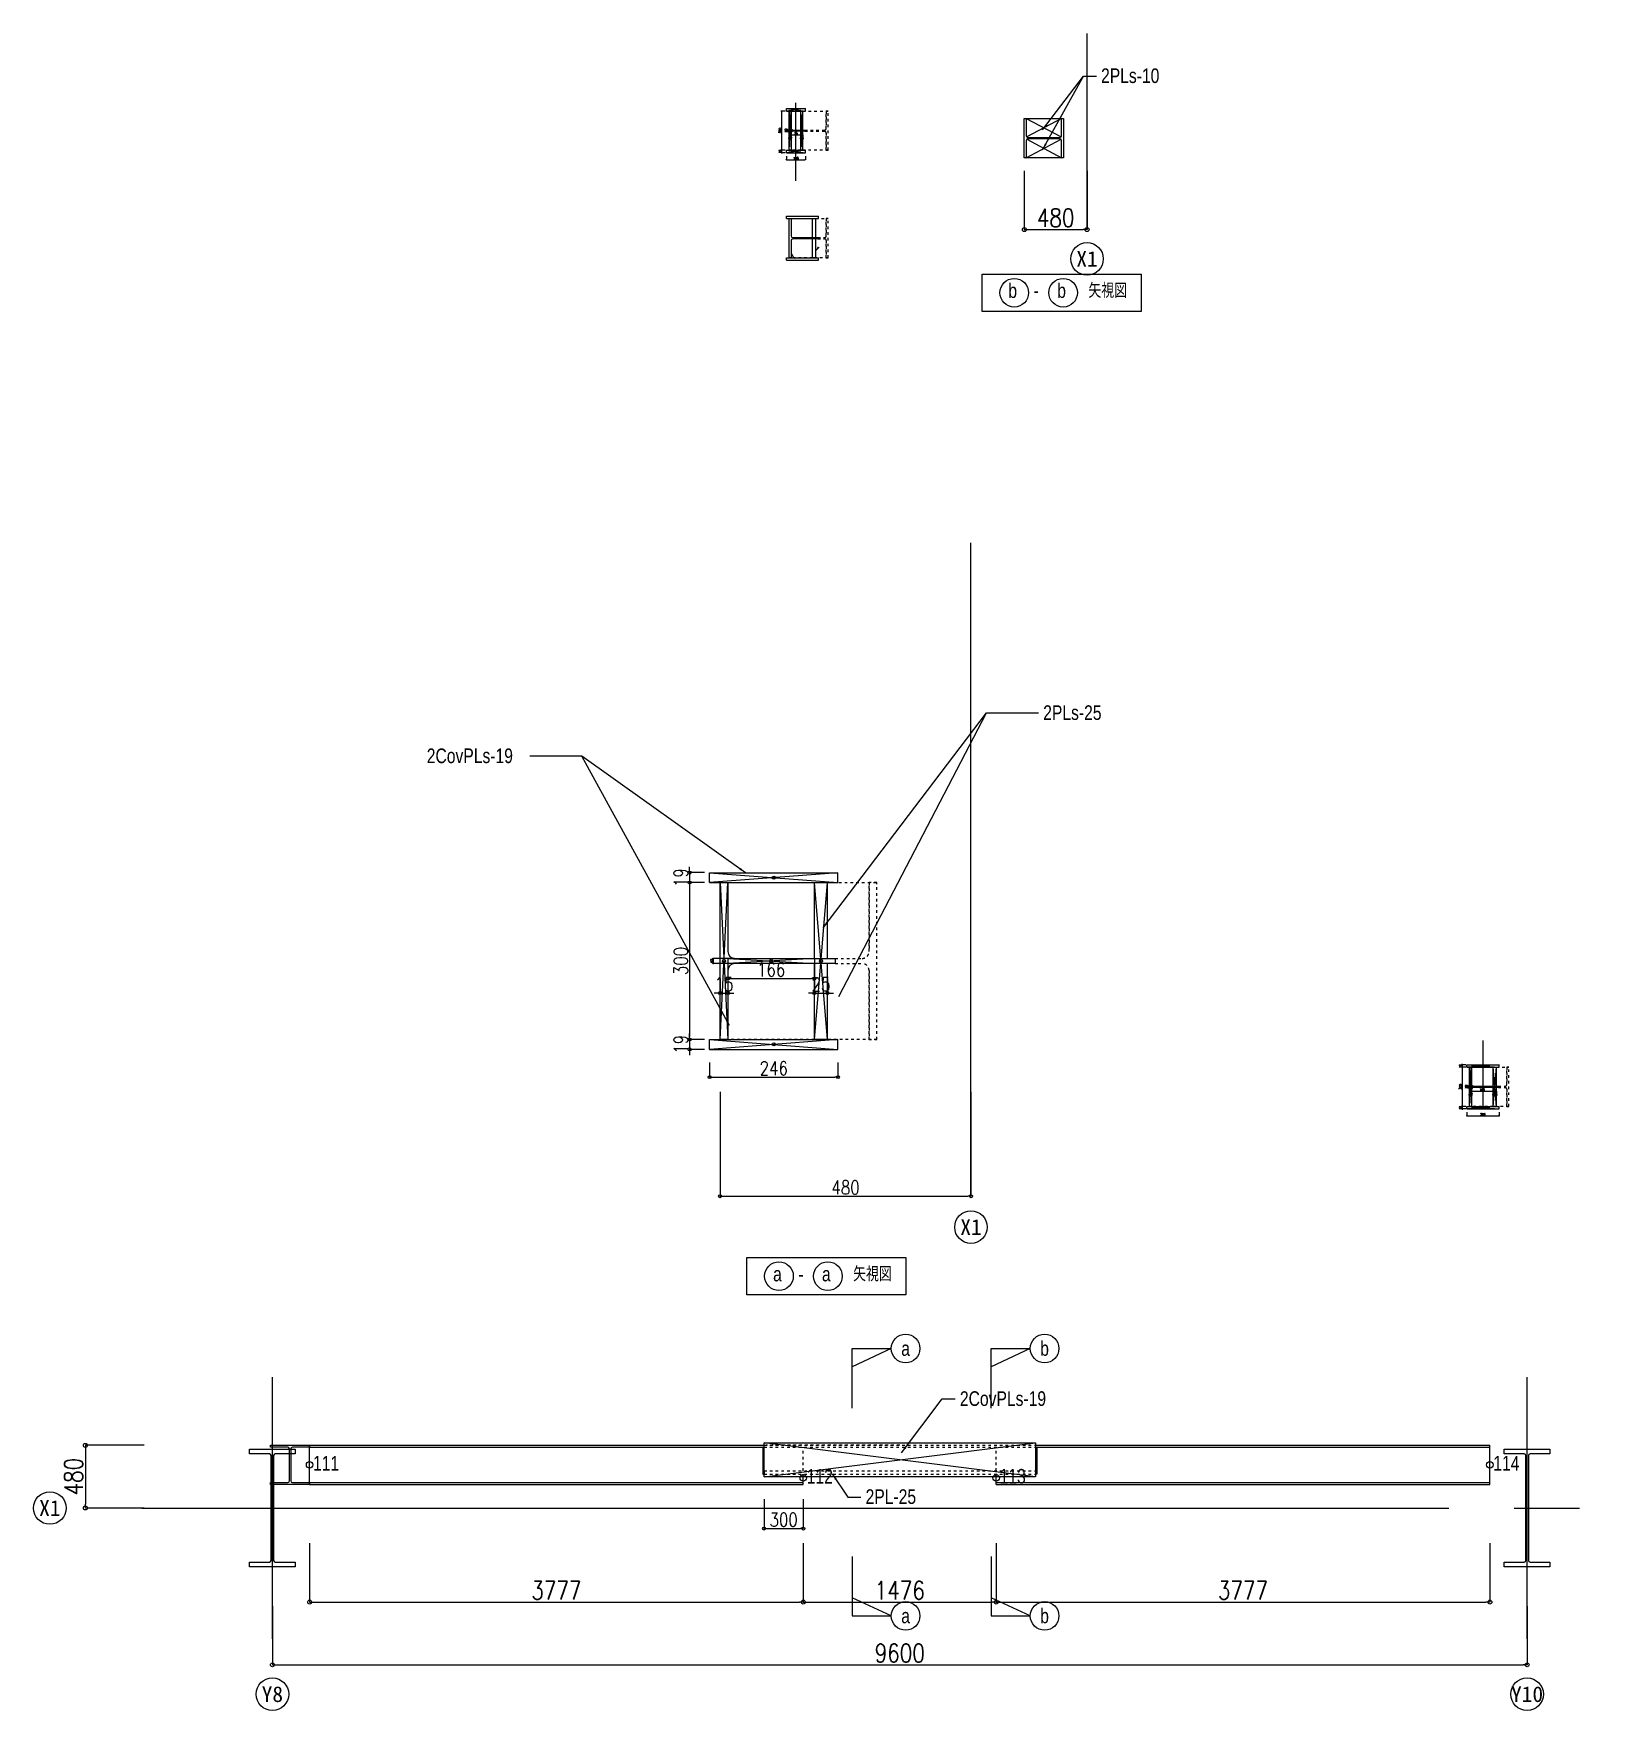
# Model space of a CAD drawing. Header units: millimetres. Extents: x -8795 to 3133, y 22665 to 35497.
import ezdxf
from ezdxf.enums import TextEntityAlignment as Align

# ---------------------------------------------------------------- set-up
doc = ezdxf.new("R2010")
doc.units = ezdxf.units.MM
doc.header["$LTSCALE"] = 200
doc.linetypes.add('CENTER2', pattern=[2.3, 2, -0.1, 0.1, -0.1])
doc.linetypes.add('TEN2', pattern=[0.22, 0.1, -0.12])
for name, color, linetype in [('DIM', 7, 'Continuous'), ('HASIRA2', 6, 'TEN2'), ('OOBARI', 3, 'Continuous'), ('SUNPO', 144, 'Continuous'), ('TOURI', 2, 'CENTER2'), ('記号', 7, 'Continuous')]:
    doc.layers.add(name, color=color, linetype=linetype)
doc.layers.add('SITA', color=1, linetype='Continuous', plot=False)
doc.styles.add('KANJIY', font='extslim2.shx', dxfattribs={"width": 0.8, "bigfont": 'extfont2.shx'})
doc.styles.get("Standard").update_dxf_attribs({"font": 'arial.ttf'})
doc.styles.add('YSTYLE', font='SIMPLEX', dxfattribs={"width": 0.8})
doc.styles.add('ＭＳ ゴシック', font='', dxfattribs={"bigfont": 'ＭＳ ゴシック'})
doc.styles.get('ＭＳ ゴシック').set_extended_font_data('ＭＳ ゴシック')
doc.dimstyles.get("Standard").update_dxf_attribs({"dimtxt": 0.18, "dimasz": 0.18, "dimexe": 0.18, "dimexo": 0.0625, "dimgap": 0.09, "dimtad": 0, "dimtih": 1, "dimtoh": 1, "dimdec": 4, "dimzin": 0, "dimdsep": 46, "dimtxsty": 'Standard', "dimcen": 0.09, "dimadec": 0, "dimazin": 0, "dimtfac": 1, "dimtdec": 4, "dimtofl": 0, "dimtmove": 0, "dimatfit": 3, "dimfxl": 1, "dimtolj": 1, "dimtzin": 0, "dimarcsym": 0})

msp = doc.modelspace()

# ---------------------------------------------------------------- texts
at = {"layer": 'DIM', "style": 'KANJIY', "width": 0.8}
for s, p in [('2PLs-25', (-1069.5, 30300.6)), ('2CovPLs-19', (-5785.9, 29970.4)), ('矢視図', (-2523.8, 26004.5)), ('a', (-3136.1, 26004.5)), ('-', (-2942.6, 26004.5)), ('a', (-2762, 26004.5)), ('2CovPLs-19', (-1706.8, 25051.3)), ('2PL-25', (-2428.4, 24301.3))]:
    msp.add_text(s, height=112, dxfattribs=at).set_placement(p, align=Align.MIDDLE_LEFT)
for p in [(-2122.3, 25434.7), (-2122.3, 23388.5)]:
    msp.add_text('a', height=112, dxfattribs=at).set_placement(p, align=Align.MIDDLE_CENTER)
at = {"layer": 'SITA', "style": 'KANJIY', "width": 0.8}
for s, p in [('2PLs-10', (-626.9, 35174.6)), ('b', (-1336.1, 33530)), ('-', (-1142.6, 33530)), ('b', (-962, 33530)), ('矢視図', (-723.8, 33530)), ('111', (-6655.7, 24557)), ('112', (-2878.6, 24457)), ('113', (-1402.8, 24457)), ('114', (2374.3, 24557))]:
    msp.add_text(s, height=112, dxfattribs=at).set_placement(p, align=Align.MIDDLE_LEFT)
at = {"layer": 'SITA', "style": 'ＭＳ ゴシック'}
msp.add_text('X1', height=120, dxfattribs=at).set_placement((-734.1, 33772.6), align=Align.MIDDLE_CENTER)
at = {"layer": 'SITA', "style": 'KANJIY', "width": 0.8}
for p in [(-1058.9, 25434.7), (-1058.9, 23388.5)]:
    msp.add_text('b', height=112, dxfattribs=at).set_placement(p, align=Align.MIDDLE_CENTER)
at = {"layer": '記号', "style": 'ＭＳ ゴシック'}
msp.add_text('X1', height=120, dxfattribs=at).set_placement((-1622.2, 26364), align=Align.MIDDLE_CENTER)
for s, p in [('X1', (-8669.9, 24214.1)), ('Y8', (-6967.1, 22789.5)), ('Y10', (2632.9, 22789.5))]:
    msp.add_text(s, height=120, rotation=359.9914, dxfattribs=at).set_placement(p, align=Align.MIDDLE_CENTER)

# ---------------------------------------------------------------- blocks, each defined once
blk = doc.blocks.new('DOT', base_point=(67.93, 38.86))
blk.add_line((67.93, 38.86), (66.93, 38.86))
blk.add_circle((67.93, 38.86), 0.5)
blk = doc.blocks.new('*D4')
at = {"layer": 'Defpoints', "color": 0, "transparency": 16777216}
for p in [(-7948, 24694), (-8398, 24214), (-7948, 24214)]:
    blk.add_point(p, dxfattribs=at)
at = {"layer": 'DIM', "color": 0, "lineweight": -2, "transparency": 16777216}
for p, q in [((-7948, 24694), (-8398, 24694)), ((-8398, 24664), (-8398, 24244)), ((-7948, 24214), (-8398, 24214))]:
    blk.add_line(p, q, dxfattribs=at)
at = {"layer": 'DIM', "color": 0, "lineweight": -2, "transparency": 16777216, "xscale": 30, "yscale": 30, "zscale": 30}
for p, rotation in [((-8398, 24694), 90), ((-8398, 24214), 270)]:
    blk.add_blockref('DOT', p, dxfattribs=dict(at, rotation=rotation))
at = {"layer": 'DIM', "color": 0, "transparency": 16777216, "insert": (-8488, 24454), "char_height": 140, "attachment_point": 5, "rotation": 90, "style": 'YSTYLE'}
blk.add_mtext('\\A1;480', dxfattribs=at)
blk = doc.blocks.new('_Dot')
at = {"color": 0, "lineweight": -2}
blk.add_line((-0.5, 0), (-1, 0), dxfattribs=at)
at = {"color": 0, "const_width": 0.5}
blk.add_lwpolyline([(-0.25, 0, 1), (0.25, 0, 1)], format="xyb", close=True, dxfattribs=at)
blk = doc.blocks.new('*U5')
at = {"color": 0}
for p, q in [((-175, 0), (175, 0)), ((-175, -36), (-175, 0)), ((175, 0), (175, -36)), ((-22.5, -36), (-175, -36)), ((-9.5, -851), (-9.5, -49)), ((9.5, -49), (9.5, -851)), ((175, -36), (22.5, -36)), ((-175, -864), (-22.5, -864)), ((-175, -900), (-175, -864)), ((22.5, -864), (175, -864)), ((175, -864), (175, -900)), ((175, -900), (-175, -900))]:
    blk.add_line(p, q, dxfattribs=at)
for centre, start, end in [((-22.5, -49), 0, 90), ((22.5, -49), 90, 180), ((-22.5, -851), 270, 0), ((22.5, -851), 180, 270)]:
    blk.add_arc(centre, 13, start, end, dxfattribs=at)
blk = doc.blocks.new('*U6')
at = {"color": 0}
for p, q in [((-150, 0), (150, 0)), ((-150, -15), (-150, 0)), ((150, 0), (150, -15)), ((-18, -15), (-150, -15)), ((-5, -272), (-5, -28)), ((5, -28), (5, -272)), ((150, -15), (18, -15)), ((-150, -285), (-18, -285)), ((-150, -300), (-150, -285)), ((150, -300), (-150, -300)), ((18, -285), (150, -285)), ((150, -285), (150, -300))]:
    blk.add_line(p, q, dxfattribs=at)
for centre, start, end in [((-18, -28), 0, 90), ((18, -28), 90, 180), ((-18, -272), 270, 0), ((18, -272), 180, 270)]:
    blk.add_arc(centre, 13, start, end, dxfattribs=at)
blk = doc.blocks.new('*D7')
at = {"layer": 'Defpoints', "color": 0, "transparency": 16777216}
for p in [(-6682, 23944), (-2905, 23944), (-2905, 23494)]:
    blk.add_point(p, dxfattribs=at)
at = {"layer": 'SITA', "color": 0, "lineweight": -2, "transparency": 16777216}
for p, q in [((-6682, 23944), (-6682, 23494)), ((-2905, 23944), (-2905, 23494)), ((-6652, 23494), (-2935, 23494))]:
    blk.add_line(p, q, dxfattribs=at)
at = {"layer": 'SITA', "color": 0, "lineweight": -2, "transparency": 16777216, "xscale": 30, "yscale": 30, "zscale": 30, "rotation": 180}
blk.add_blockref('DOT', (-6682, 23494), dxfattribs=at)
at = {"layer": 'SITA', "color": 0, "lineweight": -2, "transparency": 16777216, "xscale": 30, "yscale": 30, "zscale": 30}
blk.add_blockref('DOT', (-2905, 23494), dxfattribs=at)
at = {"layer": 'SITA', "color": 0, "transparency": 16777216, "insert": (-4794, 23584), "char_height": 140, "attachment_point": 5, "style": 'YSTYLE'}
blk.add_mtext('\\A1;3777', dxfattribs=at)
blk = doc.blocks.new('*D8')
at = {"layer": 'Defpoints', "color": 0, "transparency": 16777216}
for p in [(-2905, 23944), (-1429, 23944), (-1429, 23494)]:
    blk.add_point(p, dxfattribs=at)
at = {"layer": 'SITA', "color": 0, "lineweight": -2, "transparency": 16777216}
for p, q in [((-2905, 23944), (-2905, 23494)), ((-1429, 23944), (-1429, 23494)), ((-2875, 23494), (-1459, 23494))]:
    blk.add_line(p, q, dxfattribs=at)
at = {"layer": 'SITA', "color": 0, "lineweight": -2, "transparency": 16777216, "xscale": 30, "yscale": 30, "zscale": 30, "rotation": 180}
blk.add_blockref('DOT', (-2905, 23494), dxfattribs=at)
at = {"layer": 'SITA', "color": 0, "lineweight": -2, "transparency": 16777216, "xscale": 30, "yscale": 30, "zscale": 30}
blk.add_blockref('DOT', (-1429, 23494), dxfattribs=at)
at = {"layer": 'SITA', "color": 0, "transparency": 16777216, "insert": (-2167, 23584), "char_height": 140, "attachment_point": 5, "style": 'YSTYLE'}
blk.add_mtext('\\A1;1476', dxfattribs=at)
blk = doc.blocks.new('*D9')
at = {"layer": 'Defpoints', "color": 0, "transparency": 16777216}
for p in [(-1429, 23944), (2348, 23944), (2348, 23494)]:
    blk.add_point(p, dxfattribs=at)
at = {"layer": 'SITA', "color": 0, "lineweight": -2, "transparency": 16777216}
for p, q in [((-1429, 23944), (-1429, 23494)), ((2348, 23944), (2348, 23494)), ((-1399, 23494), (2318, 23494))]:
    blk.add_line(p, q, dxfattribs=at)
at = {"layer": 'SITA', "color": 0, "lineweight": -2, "transparency": 16777216, "xscale": 30, "yscale": 30, "zscale": 30, "rotation": 180}
blk.add_blockref('DOT', (-1429, 23494), dxfattribs=at)
at = {"layer": 'SITA', "color": 0, "lineweight": -2, "transparency": 16777216, "xscale": 30, "yscale": 30, "zscale": 30}
blk.add_blockref('DOT', (2348, 23494), dxfattribs=at)
at = {"layer": 'SITA', "color": 0, "transparency": 16777216, "insert": (459, 23584), "char_height": 140, "attachment_point": 5, "style": 'YSTYLE'}
blk.add_mtext('\\A1;3777', dxfattribs=at)
blk = doc.blocks.new('*D10')
at = {"layer": 'Defpoints', "color": 0, "transparency": 16777216}
for p in [(-6967, 23464), (2633, 23464), (2633, 23014)]:
    blk.add_point(p, dxfattribs=at)
at = {"layer": 'DIM', "color": 0, "lineweight": -2, "transparency": 16777216}
for p, q in [((-6967, 23464), (-6967, 23014)), ((2633, 23464), (2633, 23014)), ((-6937, 23014), (2603, 23014))]:
    blk.add_line(p, q, dxfattribs=at)
at = {"layer": 'DIM', "color": 0, "lineweight": -2, "transparency": 16777216, "xscale": 30, "yscale": 30, "zscale": 30, "rotation": 180}
blk.add_blockref('DOT', (-6967, 23014), dxfattribs=at)
at = {"layer": 'DIM', "color": 0, "lineweight": -2, "transparency": 16777216, "xscale": 30, "yscale": 30, "zscale": 30}
blk.add_blockref('DOT', (2633, 23014), dxfattribs=at)
at = {"layer": 'DIM', "color": 0, "transparency": 16777216, "insert": (-2167, 23104), "char_height": 140, "attachment_point": 5, "style": 'YSTYLE'}
blk.add_mtext('\\A1;9600', dxfattribs=at)
blk = doc.blocks.new('*D11')
at = {"layer": 'Defpoints', "color": 0, "transparency": 16777216}
for p in [(-3542, 27400), (-1622, 27400), (-1622, 26600)]:
    blk.add_point(p, dxfattribs=at)
at = {"layer": 'DIM', "color": 0, "lineweight": -2, "transparency": 16777216}
for p, q in [((-3542, 27400), (-3542, 26600)), ((-1622, 27400), (-1622, 26600)), ((-3520, 26600), (-1645, 26600))]:
    blk.add_line(p, q, dxfattribs=at)
at = {"layer": 'DIM', "color": 0, "lineweight": -2, "transparency": 16777216, "xscale": 22.5, "yscale": 22.5, "zscale": 22.5, "rotation": 180}
blk.add_blockref('DOT', (-3542, 26600), dxfattribs=at)
at = {"layer": 'DIM', "color": 0, "lineweight": -2, "transparency": 16777216, "xscale": 22.5, "yscale": 22.5, "zscale": 22.5}
blk.add_blockref('DOT', (-1622, 26600), dxfattribs=at)
at = {"layer": 'DIM', "color": 0, "transparency": 16777216, "insert": (-2582, 26667), "char_height": 105, "attachment_point": 5, "style": 'YSTYLE'}
blk.add_mtext('\\A1;480', dxfattribs=at)
blk = doc.blocks.new('*D12')
at = {"layer": 'Defpoints', "color": 0, "transparency": 16777216}
for p in [(-1214, 34447), (-734, 34447), (-734, 33997)]:
    blk.add_point(p, dxfattribs=at)
at = {"layer": 'SITA', "color": 0, "lineweight": -2, "transparency": 16777216}
for p, q in [((-1214, 34447), (-1214, 33997)), ((-734, 34447), (-734, 33997)), ((-1184, 33997), (-764, 33997))]:
    blk.add_line(p, q, dxfattribs=at)
at = {"layer": 'SITA', "color": 0, "lineweight": -2, "transparency": 16777216, "xscale": 30, "yscale": 30, "zscale": 30, "rotation": 180}
blk.add_blockref('DOT', (-1214, 33997), dxfattribs=at)
at = {"layer": 'SITA', "color": 0, "lineweight": -2, "transparency": 16777216, "xscale": 30, "yscale": 30, "zscale": 30}
blk.add_blockref('DOT', (-734, 33997), dxfattribs=at)
at = {"layer": 'SITA', "color": 0, "transparency": 16777216, "insert": (-974, 34087), "char_height": 140, "attachment_point": 5, "style": 'YSTYLE'}
blk.add_mtext('\\A1;480', dxfattribs=at)
blk = doc.blocks.new('*D13')
at = {"layer": 'Defpoints', "color": 0, "transparency": 16777216}
for p in [(-3205, 24282), (-2905, 24282), (-2905, 24057)]:
    blk.add_point(p, dxfattribs=at)
at = {"layer": 'DIM', "color": 0, "lineweight": -2, "transparency": 16777216}
for p, q in [((-3205, 24282), (-3205, 24057)), ((-2905, 24282), (-2905, 24057)), ((-3182, 24057), (-2927, 24057))]:
    blk.add_line(p, q, dxfattribs=at)
at = {"layer": 'DIM', "color": 0, "lineweight": -2, "transparency": 16777216, "xscale": 22.5, "yscale": 22.5, "zscale": 22.5, "rotation": 180}
blk.add_blockref('DOT', (-3205, 24057), dxfattribs=at)
at = {"layer": 'DIM', "color": 0, "lineweight": -2, "transparency": 16777216, "xscale": 22.5, "yscale": 22.5, "zscale": 22.5}
blk.add_blockref('DOT', (-2905, 24057), dxfattribs=at)
at = {"layer": 'DIM', "color": 0, "transparency": 16777216, "insert": (-3055, 24124), "char_height": 105, "attachment_point": 5, "style": 'YSTYLE'}
blk.add_mtext('\\A1;300', dxfattribs=at)
blk = doc.blocks.new('*D14')
at = {"layer": 'Defpoints', "color": 0, "transparency": 16777216}
for p in [(-3622, 27624), (-2640, 27624), (-2640, 27511)]:
    blk.add_point(p, dxfattribs=at)
at = {"layer": 'DIM', "color": 0, "lineweight": -2, "transparency": 16777216}
for p, q in [((-3622, 27624), (-3622, 27511)), ((-2640, 27624), (-2640, 27511)), ((-3600, 27511), (-2663, 27511))]:
    blk.add_line(p, q, dxfattribs=at)
at = {"layer": 'DIM', "color": 0, "lineweight": -2, "transparency": 16777216, "xscale": 22.5, "yscale": 22.5, "zscale": 22.5, "rotation": 180}
blk.add_blockref('DOT', (-3622, 27511), dxfattribs=at)
at = {"layer": 'DIM', "color": 0, "lineweight": -2, "transparency": 16777216, "xscale": 22.5, "yscale": 22.5, "zscale": 22.5}
blk.add_blockref('DOT', (-2640, 27511), dxfattribs=at)
at = {"layer": 'DIM', "color": 0, "transparency": 16777216, "insert": (-3131, 27579), "char_height": 105, "attachment_point": 5, "style": 'YSTYLE'}
blk.add_mtext('\\A1;246', dxfattribs=at)
blk = doc.blocks.new('*D15')
at = {"layer": 'Defpoints', "color": 0, "transparency": 16777216}
for p in [(-3775, 27724), (-3662, 27800), (-3662, 27724)]:
    blk.add_point(p, dxfattribs=at)
at = {"layer": 'DIM', "color": 0, "lineweight": -2, "transparency": 16777216}
for p, q in [((-3775, 27822), (-3775, 27845)), ((-3662, 27800), (-3775, 27800)), ((-3775, 27800), (-3775, 27724)), ((-3662, 27724), (-3775, 27724)), ((-3775, 27701), (-3775, 27679))]:
    blk.add_line(p, q, dxfattribs=at)
at = {"layer": 'DIM', "color": 0, "lineweight": -2, "transparency": 16777216, "xscale": 22.5, "yscale": 22.5, "zscale": 22.5}
for p, rotation in [((-3775, 27800), 270), ((-3775, 27724), 90)]:
    blk.add_blockref('DOT', p, dxfattribs=dict(at, rotation=rotation))
at = {"layer": 'DIM', "color": 0, "transparency": 16777216, "insert": (-3842, 27762), "char_height": 105, "attachment_point": 5, "rotation": 90, "style": 'YSTYLE'}
blk.add_mtext('\\A1;19', dxfattribs=at)
blk = doc.blocks.new('*D16')
at = {"layer": 'Defpoints', "color": 0, "transparency": 16777216}
for p in [(-3662, 29000), (-3775, 27800), (-3662, 27800)]:
    blk.add_point(p, dxfattribs=at)
at = {"layer": 'DIM', "color": 0, "lineweight": -2, "transparency": 16777216}
for p, q in [((-3662, 29000), (-3775, 29000)), ((-3775, 28977), (-3775, 27822)), ((-3662, 27800), (-3775, 27800))]:
    blk.add_line(p, q, dxfattribs=at)
at = {"layer": 'DIM', "color": 0, "lineweight": -2, "transparency": 16777216, "xscale": 22.5, "yscale": 22.5, "zscale": 22.5}
for p, rotation in [((-3775, 29000), 90), ((-3775, 27800), 270)]:
    blk.add_blockref('DOT', p, dxfattribs=dict(at, rotation=rotation))
at = {"layer": 'DIM', "color": 0, "transparency": 16777216, "insert": (-3842, 28400), "char_height": 105, "attachment_point": 5, "rotation": 90, "style": 'YSTYLE'}
blk.add_mtext('\\A1;300', dxfattribs=at)
blk = doc.blocks.new('*D17')
at = {"layer": 'Defpoints', "color": 0, "transparency": 16777216}
for p in [(-3482, 28380), (-2820, 28380), (-2820, 28267)]:
    blk.add_point(p, dxfattribs=at)
at = {"layer": 'DIM', "color": 0, "lineweight": -2, "transparency": 16777216}
for p, q in [((-3482, 28380), (-3482, 28267)), ((-2820, 28380), (-2820, 28267)), ((-3460, 28267), (-2843, 28267))]:
    blk.add_line(p, q, dxfattribs=at)
at = {"layer": 'DIM', "color": 0, "lineweight": -2, "transparency": 16777216, "xscale": 22.5, "yscale": 22.5, "zscale": 22.5, "rotation": 180}
blk.add_blockref('DOT', (-3482, 28267), dxfattribs=at)
at = {"layer": 'DIM', "color": 0, "lineweight": -2, "transparency": 16777216, "xscale": 22.5, "yscale": 22.5, "zscale": 22.5}
blk.add_blockref('DOT', (-2820, 28267), dxfattribs=at)
at = {"layer": 'DIM', "color": 0, "transparency": 16777216, "insert": (-3151, 28335), "char_height": 105, "attachment_point": 5, "style": 'YSTYLE'}
blk.add_mtext('\\A1;166', dxfattribs=at)
blk = doc.blocks.new('*D18')
at = {"layer": 'Defpoints', "color": 0, "transparency": 16777216}
for p in [(-3542, 28267), (-3482, 28267), (-3482, 28155)]:
    blk.add_point(p, dxfattribs=at)
at = {"layer": 'DIM', "color": 0, "lineweight": -2, "transparency": 16777216}
for p, q in [((-3542, 28267), (-3542, 28155)), ((-3482, 28267), (-3482, 28155)), ((-3565, 28155), (-3587, 28155)), ((-3542, 28155), (-3482, 28155)), ((-3460, 28155), (-3437, 28155))]:
    blk.add_line(p, q, dxfattribs=at)
at = {"layer": 'DIM', "color": 0, "lineweight": -2, "transparency": 16777216, "xscale": 22.5, "yscale": 22.5, "zscale": 22.5}
blk.add_blockref('DOT', (-3542, 28155), dxfattribs=at)
at = {"layer": 'DIM', "color": 0, "lineweight": -2, "transparency": 16777216, "xscale": 22.5, "yscale": 22.5, "zscale": 22.5, "rotation": 180}
blk.add_blockref('DOT', (-3482, 28155), dxfattribs=at)
at = {"layer": 'DIM', "color": 0, "transparency": 16777216, "insert": (-3512, 28222), "char_height": 105, "attachment_point": 5, "style": 'YSTYLE'}
blk.add_mtext('\\A1;15', dxfattribs=at)
blk = doc.blocks.new('*D19')
at = {"layer": 'Defpoints', "color": 0, "transparency": 16777216}
for p in [(-2820, 28267), (-2720, 28267), (-2720, 28155)]:
    blk.add_point(p, dxfattribs=at)
at = {"layer": 'DIM', "color": 0, "lineweight": -2, "transparency": 16777216}
for p, q in [((-2820, 28267), (-2820, 28155)), ((-2720, 28267), (-2720, 28155)), ((-2843, 28155), (-2865, 28155)), ((-2820, 28155), (-2720, 28155)), ((-2698, 28155), (-2675, 28155))]:
    blk.add_line(p, q, dxfattribs=at)
at = {"layer": 'DIM', "color": 0, "lineweight": -2, "transparency": 16777216, "xscale": 22.5, "yscale": 22.5, "zscale": 22.5}
blk.add_blockref('DOT', (-2820, 28155), dxfattribs=at)
at = {"layer": 'DIM', "color": 0, "lineweight": -2, "transparency": 16777216, "xscale": 22.5, "yscale": 22.5, "zscale": 22.5, "rotation": 180}
blk.add_blockref('DOT', (-2720, 28155), dxfattribs=at)
at = {"layer": 'DIM', "color": 0, "transparency": 16777216, "insert": (-2770, 28222), "char_height": 105, "attachment_point": 5, "style": 'YSTYLE'}
blk.add_mtext('\\A1;25', dxfattribs=at)
blk = doc.blocks.new('*D20')
at = {"layer": 'Defpoints', "color": 0, "transparency": 16777216}
for p in [(-3595, 28380), (-3482, 28420), (-3482, 28380)]:
    blk.add_point(p, dxfattribs=at)
at = {"layer": 'DIM', "color": 0, "lineweight": -2, "transparency": 16777216}
for p, q in [((-3482, 28420), (-3595, 28420)), ((-3595, 28416), (-3595, 28384)), ((-3482, 28380), (-3595, 28380))]:
    blk.add_line(p, q, dxfattribs=at)
at = {"layer": 'DIM', "color": 0, "lineweight": -2, "transparency": 16777216, "xscale": 3.75, "yscale": 3.75, "zscale": 3.75}
for p, rotation in [((-3595, 28420), 90), ((-3595, 28380), 270)]:
    blk.add_blockref('DOT', p, dxfattribs=dict(at, rotation=rotation))
at = {"layer": 'DIM', "color": 0, "transparency": 16777216, "insert": (-3606, 28400), "char_height": 17.5, "attachment_point": 5, "rotation": 90, "style": 'YSTYLE'}
blk.add_mtext('\\A1;40', dxfattribs=at)
blk = doc.blocks.new('*D24')
at = {"layer": 'Defpoints', "color": 0, "transparency": 16777216}
for p in [(-3034, 34560), (-2889, 34560), (-2889, 34532)]:
    blk.add_point(p, dxfattribs=at)
at = {"layer": 'DIM', "color": 0, "lineweight": -2, "transparency": 16777216}
for p, q in [((-3034, 34560), (-3034, 34532)), ((-3030, 34532), (-2892, 34532)), ((-2889, 34560), (-2889, 34532))]:
    blk.add_line(p, q, dxfattribs=at)
at = {"layer": 'DIM', "color": 0, "lineweight": -2, "transparency": 16777216, "xscale": 3.75, "yscale": 3.75, "zscale": 3.75, "rotation": 180}
blk.add_blockref('DOT', (-3034, 34532), dxfattribs=at)
at = {"layer": 'DIM', "color": 0, "lineweight": -2, "transparency": 16777216, "xscale": 3.75, "yscale": 3.75, "zscale": 3.75}
blk.add_blockref('DOT', (-2889, 34532), dxfattribs=at)
at = {"layer": 'DIM', "color": 0, "transparency": 16777216, "insert": (-2961, 34543), "char_height": 17.5, "attachment_point": 5, "style": 'YSTYLE'}
blk.add_mtext('\\A1;146', dxfattribs=at)
blk = doc.blocks.new('*D25')
at = {"layer": 'Defpoints', "color": 0, "transparency": 16777216}
for p in [(-3072, 34585), (-3044, 34604), (-3044, 34585)]:
    blk.add_point(p, dxfattribs=at)
at = {"layer": 'DIM', "color": 0, "lineweight": -2, "transparency": 16777216}
for p, q in [((-3072, 34608), (-3072, 34612)), ((-3044, 34604), (-3072, 34604)), ((-3072, 34604), (-3072, 34585)), ((-3044, 34585), (-3072, 34585)), ((-3072, 34581), (-3072, 34578))]:
    blk.add_line(p, q, dxfattribs=at)
at = {"layer": 'DIM', "color": 0, "lineweight": -2, "transparency": 16777216, "xscale": 3.75, "yscale": 3.75, "zscale": 3.75}
for p, rotation in [((-3072, 34604), 270), ((-3072, 34585), 90)]:
    blk.add_blockref('DOT', p, dxfattribs=dict(at, rotation=rotation))
at = {"layer": 'DIM', "color": 0, "transparency": 16777216, "insert": (-3083, 34595), "char_height": 17.5, "attachment_point": 5, "rotation": 90, "style": 'YSTYLE'}
blk.add_mtext('\\A1;19', dxfattribs=at)
blk = doc.blocks.new('*D26')
at = {"layer": 'Defpoints', "color": 0, "transparency": 16777216}
for p in [(-3044, 34904), (-3072, 34604), (-3044, 34604)]:
    blk.add_point(p, dxfattribs=at)
at = {"layer": 'DIM', "color": 0, "lineweight": -2, "transparency": 16777216}
for p, q in [((-3044, 34904), (-3072, 34904)), ((-3072, 34900), (-3072, 34608)), ((-3044, 34604), (-3072, 34604))]:
    blk.add_line(p, q, dxfattribs=at)
at = {"layer": 'DIM', "color": 0, "lineweight": -2, "transparency": 16777216, "xscale": 3.75, "yscale": 3.75, "zscale": 3.75}
for p, rotation in [((-3072, 34904), 90), ((-3072, 34604), 270)]:
    blk.add_blockref('DOT', p, dxfattribs=dict(at, rotation=rotation))
at = {"layer": 'DIM', "color": 0, "transparency": 16777216, "insert": (-3083, 34754), "char_height": 17.5, "attachment_point": 5, "rotation": 90, "style": 'YSTYLE'}
blk.add_mtext('\\A1;300', dxfattribs=at)
blk = doc.blocks.new('*D27')
at = {"layer": 'Defpoints', "color": 0, "transparency": 16777216}
for p in [(-2999, 34749), (-2925, 34749), (-2925, 34721)]:
    blk.add_point(p, dxfattribs=at)
at = {"layer": 'DIM', "color": 0, "lineweight": -2, "transparency": 16777216}
for p, q in [((-2999, 34749), (-2999, 34721)), ((-2995, 34721), (-2928, 34721)), ((-2925, 34749), (-2925, 34721))]:
    blk.add_line(p, q, dxfattribs=at)
at = {"layer": 'DIM', "color": 0, "lineweight": -2, "transparency": 16777216, "xscale": 3.75, "yscale": 3.75, "zscale": 3.75, "rotation": 180}
blk.add_blockref('DOT', (-2999, 34721), dxfattribs=at)
at = {"layer": 'DIM', "color": 0, "lineweight": -2, "transparency": 16777216, "xscale": 3.75, "yscale": 3.75, "zscale": 3.75}
blk.add_blockref('DOT', (-2925, 34721), dxfattribs=at)
at = {"layer": 'DIM', "color": 0, "transparency": 16777216, "insert": (-2962, 34732), "char_height": 17.5, "attachment_point": 5, "style": 'YSTYLE'}
blk.add_mtext('\\A1;75', dxfattribs=at)
blk = doc.blocks.new('*D21')
at = {"layer": 'Defpoints', "color": 0, "transparency": 16777216}
for p in [(-3014, 34721), (-2999, 34721), (-2999, 34693)]:
    blk.add_point(p, dxfattribs=at)
at = {"layer": 'DIM', "color": 0, "lineweight": -2, "transparency": 16777216}
for p, q in [((-3018, 34693), (-3022, 34693)), ((-3014, 34721), (-3014, 34693)), ((-3014, 34693), (-2999, 34693)), ((-2999, 34721), (-2999, 34693)), ((-2995, 34693), (-2992, 34693))]:
    blk.add_line(p, q, dxfattribs=at)
at = {"layer": 'DIM', "color": 0, "lineweight": -2, "transparency": 16777216, "xscale": 3.75, "yscale": 3.75, "zscale": 3.75}
blk.add_blockref('DOT', (-3014, 34693), dxfattribs=at)
at = {"layer": 'DIM', "color": 0, "lineweight": -2, "transparency": 16777216, "xscale": 3.75, "yscale": 3.75, "zscale": 3.75, "rotation": 180}
blk.add_blockref('DOT', (-2999, 34693), dxfattribs=at)
at = {"layer": 'DIM', "color": 0, "transparency": 16777216, "insert": (-3007, 34704), "char_height": 17.5, "attachment_point": 5, "style": 'YSTYLE'}
blk.add_mtext('\\A1;15', dxfattribs=at)
blk = doc.blocks.new('*D22')
at = {"layer": 'Defpoints', "color": 0, "transparency": 16777216}
for p in [(-2925, 34721), (-2909, 34721), (-2909, 34693)]:
    blk.add_point(p, dxfattribs=at)
at = {"layer": 'DIM', "color": 0, "lineweight": -2, "transparency": 16777216}
for p, q in [((-2928, 34693), (-2932, 34693)), ((-2925, 34721), (-2925, 34693)), ((-2925, 34693), (-2909, 34693)), ((-2909, 34721), (-2909, 34693)), ((-2905, 34693), (-2901, 34693))]:
    blk.add_line(p, q, dxfattribs=at)
at = {"layer": 'DIM', "color": 0, "lineweight": -2, "transparency": 16777216, "xscale": 3.75, "yscale": 3.75, "zscale": 3.75}
blk.add_blockref('DOT', (-2925, 34693), dxfattribs=at)
at = {"layer": 'DIM', "color": 0, "lineweight": -2, "transparency": 16777216, "xscale": 3.75, "yscale": 3.75, "zscale": 3.75, "rotation": 180}
blk.add_blockref('DOT', (-2909, 34693), dxfattribs=at)
at = {"layer": 'DIM', "color": 0, "transparency": 16777216, "insert": (-2917, 34704), "char_height": 17.5, "attachment_point": 5, "style": 'YSTYLE'}
blk.add_mtext('\\A1;16', dxfattribs=at)
blk = doc.blocks.new('*D23')
at = {"layer": 'Defpoints', "color": 0, "transparency": 16777216}
for p in [(-3027, 34749), (-2999, 34759), (-2999, 34749)]:
    blk.add_point(p, dxfattribs=at)
at = {"layer": 'DIM', "color": 0, "lineweight": -2, "transparency": 16777216}
for p, q in [((-3027, 34763), (-3027, 34767)), ((-2999, 34759), (-3027, 34759)), ((-3027, 34759), (-3027, 34749)), ((-2999, 34749), (-3027, 34749)), ((-3027, 34745), (-3027, 34742))]:
    blk.add_line(p, q, dxfattribs=at)
at = {"layer": 'DIM', "color": 0, "lineweight": -2, "transparency": 16777216, "xscale": 3.75, "yscale": 3.75, "zscale": 3.75}
for p, rotation in [((-3027, 34759), 270), ((-3027, 34749), 90)]:
    blk.add_blockref('DOT', p, dxfattribs=dict(at, rotation=rotation))
at = {"layer": 'DIM', "color": 0, "transparency": 16777216, "insert": (-3038, 34754), "char_height": 17.5, "attachment_point": 5, "rotation": 90, "style": 'YSTYLE'}
blk.add_mtext('\\A1;10', dxfattribs=at)
blk = doc.blocks.new('*D28')
at = {"layer": 'Defpoints', "color": 0, "transparency": 16777216}
for p in [(-3662, 29076), (-3775, 29000), (-3662, 29000)]:
    blk.add_point(p, dxfattribs=at)
at = {"layer": 'DIM', "color": 0, "lineweight": -2, "transparency": 16777216}
for p, q in [((-3775, 29098), (-3775, 29121)), ((-3662, 29076), (-3775, 29076)), ((-3775, 29076), (-3775, 29000)), ((-3662, 29000), (-3775, 29000)), ((-3775, 28977), (-3775, 28955))]:
    blk.add_line(p, q, dxfattribs=at)
at = {"layer": 'DIM', "color": 0, "lineweight": -2, "transparency": 16777216, "xscale": 22.5, "yscale": 22.5, "zscale": 22.5}
for p, rotation in [((-3775, 29076), 270), ((-3775, 29000), 90)]:
    blk.add_blockref('DOT', p, dxfattribs=dict(at, rotation=rotation))
at = {"layer": 'DIM', "color": 0, "transparency": 16777216, "insert": (-3842, 29038), "char_height": 105, "attachment_point": 5, "rotation": 90, "style": 'YSTYLE'}
blk.add_mtext('\\A1;19', dxfattribs=at)
blk = doc.blocks.new('*D30')
at = {"layer": 'Defpoints', "color": 0, "transparency": 16777216}
for p in [(2173, 27243), (2418, 27243), (2418, 27215)]:
    blk.add_point(p, dxfattribs=at)
at = {"layer": 'DIM', "color": 0, "lineweight": -2, "transparency": 16777216}
for p, q in [((2173, 27243), (2173, 27215)), ((2176, 27215), (2414, 27215)), ((2418, 27243), (2418, 27215))]:
    blk.add_line(p, q, dxfattribs=at)
at = {"layer": 'DIM', "color": 0, "lineweight": -2, "transparency": 16777216, "xscale": 3.75, "yscale": 3.75, "zscale": 3.75, "rotation": 180}
blk.add_blockref('DOT', (2173, 27215), dxfattribs=at)
at = {"layer": 'DIM', "color": 0, "lineweight": -2, "transparency": 16777216, "xscale": 3.75, "yscale": 3.75, "zscale": 3.75}
blk.add_blockref('DOT', (2418, 27215), dxfattribs=at)
at = {"layer": 'DIM', "color": 0, "transparency": 16777216, "insert": (2295, 27226), "char_height": 17.5, "attachment_point": 5, "style": 'YSTYLE'}
blk.add_mtext('\\A1;246', dxfattribs=at)
blk = doc.blocks.new('*D31')
at = {"layer": 'Defpoints', "color": 0, "transparency": 16777216}
for p in [(2135, 27268), (2163, 27287), (2163, 27268)]:
    blk.add_point(p, dxfattribs=at)
at = {"layer": 'DIM', "color": 0, "lineweight": -2, "transparency": 16777216}
for p, q in [((2135, 27291), (2135, 27294)), ((2163, 27287), (2135, 27287)), ((2135, 27287), (2135, 27268)), ((2163, 27268), (2135, 27268)), ((2135, 27264), (2135, 27260))]:
    blk.add_line(p, q, dxfattribs=at)
at = {"layer": 'DIM', "color": 0, "lineweight": -2, "transparency": 16777216, "xscale": 3.75, "yscale": 3.75, "zscale": 3.75}
for p, rotation in [((2135, 27287), 270), ((2135, 27268), 90)]:
    blk.add_blockref('DOT', p, dxfattribs=dict(at, rotation=rotation))
at = {"layer": 'DIM', "color": 0, "transparency": 16777216, "insert": (2123, 27277), "char_height": 17.5, "attachment_point": 5, "rotation": 90, "style": 'YSTYLE'}
blk.add_mtext('\\A1;19', dxfattribs=at)
blk = doc.blocks.new('*D32')
at = {"layer": 'Defpoints', "color": 0, "transparency": 16777216}
for p in [(2163, 27587), (2135, 27287), (2163, 27287)]:
    blk.add_point(p, dxfattribs=at)
at = {"layer": 'DIM', "color": 0, "lineweight": -2, "transparency": 16777216}
for p, q in [((2163, 27587), (2135, 27587)), ((2135, 27583), (2135, 27291)), ((2163, 27287), (2135, 27287))]:
    blk.add_line(p, q, dxfattribs=at)
at = {"layer": 'DIM', "color": 0, "lineweight": -2, "transparency": 16777216, "xscale": 3.75, "yscale": 3.75, "zscale": 3.75}
for p, rotation in [((2135, 27587), 90), ((2135, 27287), 270)]:
    blk.add_blockref('DOT', p, dxfattribs=dict(at, rotation=rotation))
at = {"layer": 'DIM', "color": 0, "transparency": 16777216, "insert": (2123, 27437), "char_height": 17.5, "attachment_point": 5, "rotation": 90, "style": 'YSTYLE'}
blk.add_mtext('\\A1;300', dxfattribs=at)
blk = doc.blocks.new('*D33')
at = {"layer": 'Defpoints', "color": 0, "transparency": 16777216}
for p in [(2208, 27432), (2373, 27432), (2373, 27404)]:
    blk.add_point(p, dxfattribs=at)
at = {"layer": 'DIM', "color": 0, "lineweight": -2, "transparency": 16777216}
for p, q in [((2208, 27432), (2208, 27404)), ((2211, 27404), (2369, 27404)), ((2373, 27432), (2373, 27404))]:
    blk.add_line(p, q, dxfattribs=at)
at = {"layer": 'DIM', "color": 0, "lineweight": -2, "transparency": 16777216, "xscale": 3.75, "yscale": 3.75, "zscale": 3.75, "rotation": 180}
blk.add_blockref('DOT', (2208, 27404), dxfattribs=at)
at = {"layer": 'DIM', "color": 0, "lineweight": -2, "transparency": 16777216, "xscale": 3.75, "yscale": 3.75, "zscale": 3.75}
blk.add_blockref('DOT', (2373, 27404), dxfattribs=at)
at = {"layer": 'DIM', "color": 0, "transparency": 16777216, "insert": (2290, 27415), "char_height": 17.5, "attachment_point": 5, "style": 'YSTYLE'}
blk.add_mtext('\\A1;166', dxfattribs=at)
blk = doc.blocks.new('*D34')
at = {"layer": 'Defpoints', "color": 0, "transparency": 16777216}
for p in [(2193, 27404), (2208, 27404), (2208, 27376)]:
    blk.add_point(p, dxfattribs=at)
at = {"layer": 'DIM', "color": 0, "lineweight": -2, "transparency": 16777216}
for p, q in [((2189, 27376), (2185, 27376)), ((2193, 27404), (2193, 27376)), ((2193, 27376), (2208, 27376)), ((2208, 27404), (2208, 27376)), ((2211, 27376), (2215, 27376))]:
    blk.add_line(p, q, dxfattribs=at)
at = {"layer": 'DIM', "color": 0, "lineweight": -2, "transparency": 16777216, "xscale": 3.75, "yscale": 3.75, "zscale": 3.75}
blk.add_blockref('DOT', (2193, 27376), dxfattribs=at)
at = {"layer": 'DIM', "color": 0, "lineweight": -2, "transparency": 16777216, "xscale": 3.75, "yscale": 3.75, "zscale": 3.75, "rotation": 180}
blk.add_blockref('DOT', (2208, 27376), dxfattribs=at)
at = {"layer": 'DIM', "color": 0, "transparency": 16777216, "insert": (2200, 27387), "char_height": 17.5, "attachment_point": 5, "style": 'YSTYLE'}
blk.add_mtext('\\A1;15', dxfattribs=at)
blk = doc.blocks.new('*D35')
at = {"layer": 'Defpoints', "color": 0, "transparency": 16777216}
for p in [(2373, 27404), (2398, 27404), (2398, 27376)]:
    blk.add_point(p, dxfattribs=at)
at = {"layer": 'DIM', "color": 0, "lineweight": -2, "transparency": 16777216}
for p, q in [((2369, 27376), (2366, 27376)), ((2373, 27404), (2373, 27376)), ((2373, 27376), (2398, 27376)), ((2398, 27404), (2398, 27376)), ((2402, 27376), (2406, 27376))]:
    blk.add_line(p, q, dxfattribs=at)
at = {"layer": 'DIM', "color": 0, "lineweight": -2, "transparency": 16777216, "xscale": 3.75, "yscale": 3.75, "zscale": 3.75}
blk.add_blockref('DOT', (2373, 27376), dxfattribs=at)
at = {"layer": 'DIM', "color": 0, "lineweight": -2, "transparency": 16777216, "xscale": 3.75, "yscale": 3.75, "zscale": 3.75, "rotation": 180}
blk.add_blockref('DOT', (2398, 27376), dxfattribs=at)
at = {"layer": 'DIM', "color": 0, "transparency": 16777216, "insert": (2386, 27387), "char_height": 17.5, "attachment_point": 5, "style": 'YSTYLE'}
blk.add_mtext('\\A1;25', dxfattribs=at)
blk = doc.blocks.new('*D36')
at = {"layer": 'Defpoints', "color": 0, "transparency": 16777216}
for p in [(2180, 27432), (2208, 27442), (2208, 27432)]:
    blk.add_point(p, dxfattribs=at)
at = {"layer": 'DIM', "color": 0, "lineweight": -2, "transparency": 16777216}
for p, q in [((2180, 27446), (2180, 27449)), ((2208, 27442), (2180, 27442)), ((2180, 27442), (2180, 27432)), ((2208, 27432), (2180, 27432)), ((2180, 27428), (2180, 27424))]:
    blk.add_line(p, q, dxfattribs=at)
at = {"layer": 'DIM', "color": 0, "lineweight": -2, "transparency": 16777216, "xscale": 3.75, "yscale": 3.75, "zscale": 3.75}
for p, rotation in [((2180, 27442), 270), ((2180, 27432), 90)]:
    blk.add_blockref('DOT', p, dxfattribs=dict(at, rotation=rotation))
at = {"layer": 'DIM', "color": 0, "transparency": 16777216, "insert": (2168, 27437), "char_height": 17.5, "attachment_point": 5, "rotation": 90, "style": 'YSTYLE'}
blk.add_mtext('\\A1;10', dxfattribs=at)
blk = doc.blocks.new('*D37')
at = {"layer": 'Defpoints', "color": 0, "transparency": 16777216}
for p in [(2163, 27606), (2135, 27587), (2163, 27587)]:
    blk.add_point(p, dxfattribs=at)
at = {"layer": 'DIM', "color": 0, "lineweight": -2, "transparency": 16777216}
for p, q in [((2135, 27610), (2135, 27613)), ((2163, 27606), (2135, 27606)), ((2135, 27606), (2135, 27587)), ((2163, 27587), (2135, 27587)), ((2135, 27583), (2135, 27579))]:
    blk.add_line(p, q, dxfattribs=at)
at = {"layer": 'DIM', "color": 0, "lineweight": -2, "transparency": 16777216, "xscale": 3.75, "yscale": 3.75, "zscale": 3.75}
for p, rotation in [((2135, 27606), 270), ((2135, 27587), 90)]:
    blk.add_blockref('DOT', p, dxfattribs=dict(at, rotation=rotation))
at = {"layer": 'DIM', "color": 0, "transparency": 16777216, "insert": (2123, 27596), "char_height": 17.5, "attachment_point": 5, "rotation": 90, "style": 'YSTYLE'}
blk.add_mtext('\\A1;19', dxfattribs=at)

# ---------------------------------------------------------------- dimensions: what is measured, and where the dimension line sits
at = {"layer": 'DIM'}
for base, p1, p2, override, picture, middle in [((-3072.2, 34604), (-3044.1, 34904), (-3044.1, 34604), {"dimscale": 25, "dimtxt": 0.7, "dimasz": 0.15, "dimexe": 0, "dimexo": 0, "dimgap": 0.1, "dimtad": 1, "dimtih": 0, "dimtoh": 0, "dimdec": 0, "dimtxsty": 'YSTYLE', "dimblk": 'DOT', "dimtdec": 0, "dimtix": 1, "dimtofl": 1, "dimtmove": 2, "dimtvp": 0.7}, '*D26', (-3083.5, 34754)), ((-3027.2, 34749), (-2999.1, 34759), (-2999.1, 34749), {"dimscale": 25, "dimtxt": 0.7, "dimasz": 0.15, "dimexe": 0, "dimexo": 0, "dimgap": 0.1, "dimtad": 1, "dimtih": 0, "dimtoh": 0, "dimdec": 0, "dimtxsty": 'YSTYLE', "dimblk": 'DOT', "dimtdec": 0, "dimtix": 1, "dimtofl": 1, "dimtmove": 2, "dimtvp": 0.7}, '*D23', (-3038.5, 34754)), ((-3072.2, 34585), (-3044.1, 34604), (-3044.1, 34585), {"dimscale": 25, "dimtxt": 0.7, "dimasz": 0.15, "dimexe": 0, "dimexo": 0, "dimgap": 0.1, "dimtad": 1, "dimtih": 0, "dimtoh": 0, "dimdec": 0, "dimtxsty": 'YSTYLE', "dimblk": 'DOT', "dimtdec": 0, "dimtix": 1, "dimtofl": 1, "dimtmove": 2, "dimtvp": 0.7}, '*D25', (-3083.5, 34594.5)), ((-3774.7, 28999.9), (-3662.2, 29075.9), (-3662.2, 28999.9), {"dimscale": 150, "dimtxt": 0.7, "dimasz": 0.15, "dimexe": 0, "dimexo": 0, "dimgap": 0.1, "dimtad": 1, "dimtih": 0, "dimtoh": 0, "dimdec": 0, "dimlfac": 0.25, "dimtxsty": 'YSTYLE', "dimblk": 'DOT', "dimtdec": 0, "dimtix": 1, "dimtofl": 1, "dimtmove": 2, "dimtvp": 0.7}, '*D28', (-3842.2, 29037.9)), ((-3774.7, 27799.9), (-3662.2, 28999.9), (-3662.2, 27799.9), {"dimscale": 150, "dimtxt": 0.7, "dimasz": 0.15, "dimexe": 0, "dimexo": 0, "dimgap": 0.1, "dimtad": 1, "dimtih": 0, "dimtoh": 0, "dimdec": 0, "dimlfac": 0.25, "dimtxsty": 'YSTYLE', "dimblk": 'DOT', "dimtdec": 0, "dimtix": 1, "dimtofl": 1, "dimtmove": 2, "dimtvp": 0.7}, '*D16', (-3842.2, 28399.9)), ((-3594.7, 28379.9), (-3482.2, 28419.9), (-3482.2, 28379.9), {"dimscale": 25, "dimtxt": 0.7, "dimasz": 0.15, "dimexe": 0, "dimexo": 0, "dimgap": 0.1, "dimtad": 1, "dimtih": 0, "dimtoh": 0, "dimdec": 0, "dimtxsty": 'YSTYLE', "dimblk": 'DOT', "dimtdec": 0, "dimtix": 1, "dimtofl": 1, "dimtmove": 2, "dimtvp": 0.7}, '*D20', (-3605.9, 28399.9)), ((-3774.7, 27723.9), (-3662.2, 27799.9), (-3662.2, 27723.9), {"dimscale": 150, "dimtxt": 0.7, "dimasz": 0.15, "dimexe": 0, "dimexo": 0, "dimgap": 0.1, "dimtad": 1, "dimtih": 0, "dimtoh": 0, "dimdec": 0, "dimlfac": 0.25, "dimtxsty": 'YSTYLE', "dimblk": 'DOT', "dimtdec": 0, "dimtix": 1, "dimtofl": 1, "dimtmove": 2, "dimtvp": 0.7}, '*D15', (-3842.2, 27761.9)), ((2134.6, 27586.8), (2162.7, 27605.8), (2162.7, 27586.8), {"dimscale": 25, "dimtxt": 0.7, "dimasz": 0.15, "dimexe": 0, "dimexo": 0, "dimgap": 0.1, "dimtad": 1, "dimtih": 0, "dimtoh": 0, "dimdec": 0, "dimtxsty": 'YSTYLE', "dimblk": 'DOT', "dimtdec": 0, "dimtix": 1, "dimtofl": 1, "dimtmove": 2, "dimtvp": 0.7}, '*D37', (2123.4, 27596.3)), ((2134.6, 27286.8), (2162.7, 27586.8), (2162.7, 27286.8), {"dimscale": 25, "dimtxt": 0.7, "dimasz": 0.15, "dimexe": 0, "dimexo": 0, "dimgap": 0.1, "dimtad": 1, "dimtih": 0, "dimtoh": 0, "dimdec": 0, "dimtxsty": 'YSTYLE', "dimblk": 'DOT', "dimtdec": 0, "dimtix": 1, "dimtofl": 1, "dimtmove": 2, "dimtvp": 0.7}, '*D32', (2123.4, 27436.8)), ((2179.6, 27431.8), (2207.7, 27441.8), (2207.7, 27431.8), {"dimscale": 25, "dimtxt": 0.7, "dimasz": 0.15, "dimexe": 0, "dimexo": 0, "dimgap": 0.1, "dimtad": 1, "dimtih": 0, "dimtoh": 0, "dimdec": 0, "dimtxsty": 'YSTYLE', "dimblk": 'DOT', "dimtdec": 0, "dimtix": 1, "dimtofl": 1, "dimtmove": 2, "dimtvp": 0.7}, '*D36', (2168.4, 27436.8)), ((2134.6, 27267.8), (2162.7, 27286.8), (2162.7, 27267.8), {"dimscale": 25, "dimtxt": 0.7, "dimasz": 0.15, "dimexe": 0, "dimexo": 0, "dimgap": 0.1, "dimtad": 1, "dimtih": 0, "dimtoh": 0, "dimdec": 0, "dimtxsty": 'YSTYLE', "dimblk": 'DOT', "dimtdec": 0, "dimtix": 1, "dimtofl": 1, "dimtmove": 2, "dimtvp": 0.7}, '*D31', (2123.4, 27277.3)), ((-8398.4, 24214.1), (-7948.4, 24694.1), (-7948.4, 24214.1), {"dimscale": 200, "dimtxt": 0.7, "dimasz": 0.15, "dimexe": 0, "dimexo": 0, "dimgap": 0.1, "dimtad": 1, "dimtih": 0, "dimtoh": 0, "dimdec": 0, "dimtxsty": 'YSTYLE', "dimblk": 'DOT', "dimtdec": 0, "dimtix": 1, "dimtofl": 1, "dimtmove": 2, "dimtvp": 0.7}, '*D4', (-8488.4, 24454.1))]:
    dim = msp.add_linear_dim(base=base, p1=p1, p2=p2, angle=270, dimstyle='Standard', override=override, dxfattribs=at)
    dim.commit()
    dim.dimension.update_dxf_attribs({"geometry": picture, "text_midpoint": middle})
for base, p1, p2, override, picture, middle in [((-2999.1, 34692.8), (-3014.1, 34720.9), (-2999.1, 34720.9), {"dimscale": 25, "dimtxt": 0.7, "dimasz": 0.15, "dimexe": 0, "dimexo": 0, "dimgap": 0.1, "dimtad": 1, "dimtih": 0, "dimtoh": 0, "dimdec": 0, "dimtxsty": 'YSTYLE', "dimblk": 'DOT', "dimtdec": 0, "dimtix": 1, "dimtofl": 1, "dimtmove": 2, "dimtvp": 0.7}, '*D21', (-3006.6, 34704)), ((-2924.5776991, 34720.9045557), (-2999.0776991, 34749.0295557), (-2924.5776991, 34749.0295557), {"dimscale": 25, "dimtxt": 0.7, "dimasz": 0.15, "dimexe": 0, "dimexo": 0, "dimgap": 0.1, "dimtad": 1, "dimtih": 0, "dimtoh": 0, "dimdec": 0, "dimtxsty": 'YSTYLE', "dimblk": 'DOT', "dimtdec": 0, "dimtix": 1, "dimtofl": 1, "dimtmove": 2, "dimtvp": 0.7}, '*D27', (-2961.8276991, 34732.1545557)), ((-2908.6, 34692.8), (-2924.6, 34720.9), (-2908.6, 34720.9), {"dimscale": 25, "dimtxt": 0.7, "dimasz": 0.15, "dimexe": 0, "dimexo": 0, "dimgap": 0.1, "dimtad": 1, "dimtih": 0, "dimtoh": 0, "dimdec": 0, "dimtxsty": 'YSTYLE', "dimblk": 'DOT', "dimtdec": 0, "dimtix": 1, "dimtofl": 1, "dimtmove": 2, "dimtvp": 0.7}, '*D22', (-2916.6, 34704)), ((-2888.5776991, 34531.9045557), (-3034.0776991, 34560.0295557), (-2888.5776991, 34560.0295557), {"dimscale": 25, "dimtxt": 0.7, "dimasz": 0.15, "dimexe": 0, "dimexo": 0, "dimgap": 0.1, "dimtad": 1, "dimtih": 0, "dimtoh": 0, "dimdec": 0, "dimtxsty": 'YSTYLE', "dimblk": 'DOT', "dimtdec": 0, "dimtix": 1, "dimtofl": 1, "dimtmove": 2, "dimtvp": 0.7}, '*D24', (-2961.3276991, 34543.1545557)), ((-2820.15186, 28267.3858351), (-3482.15186, 28379.8858351), (-2820.15186, 28379.8858351), {"dimscale": 150, "dimtxt": 0.7, "dimasz": 0.15, "dimexe": 0, "dimexo": 0, "dimgap": 0.1, "dimtad": 1, "dimtih": 0, "dimtoh": 0, "dimdec": 0, "dimlfac": 0.25, "dimtxsty": 'YSTYLE', "dimblk": 'DOT', "dimtdec": 0, "dimtix": 1, "dimtofl": 1, "dimtmove": 2, "dimtvp": 0.7}, '*D17', (-3151.15186, 28334.8858351)), ((-3482.2, 28154.9), (-3542.2, 28267.4), (-3482.2, 28267.4), {"dimscale": 150, "dimtxt": 0.7, "dimasz": 0.15, "dimexe": 0, "dimexo": 0, "dimgap": 0.1, "dimtad": 1, "dimtih": 0, "dimtoh": 0, "dimdec": 0, "dimlfac": 0.25, "dimtxsty": 'YSTYLE', "dimblk": 'DOT', "dimtdec": 0, "dimtix": 1, "dimtofl": 1, "dimtmove": 2, "dimtvp": 0.7}, '*D18', (-3512.2, 28222.4)), ((-2720.2, 28154.9), (-2820.2, 28267.4), (-2720.2, 28267.4), {"dimscale": 150, "dimtxt": 0.7, "dimasz": 0.15, "dimexe": 0, "dimexo": 0, "dimgap": 0.1, "dimtad": 1, "dimtih": 0, "dimtoh": 0, "dimdec": 0, "dimlfac": 0.25, "dimtxsty": 'YSTYLE', "dimblk": 'DOT', "dimtdec": 0, "dimtix": 1, "dimtofl": 1, "dimtmove": 2, "dimtvp": 0.7}, '*D19', (-2770.2, 28222.4)), ((-2640.15186, 27511.3858351), (-3622.15186, 27623.8858351), (-2640.15186, 27623.8858351), {"dimscale": 150, "dimtxt": 0.7, "dimasz": 0.15, "dimexe": 0, "dimexo": 0, "dimgap": 0.1, "dimtad": 1, "dimtih": 0, "dimtoh": 0, "dimdec": 0, "dimlfac": 0.25, "dimtxsty": 'YSTYLE', "dimblk": 'DOT', "dimtdec": 0, "dimtix": 1, "dimtofl": 1, "dimtmove": 2, "dimtvp": 0.7}, '*D14', (-3131.15186, 27578.8858351)), ((-1622.2, 26599.9), (-3542.2, 27399.9), (-1622.2, 27399.9), {"dimscale": 150, "dimtxt": 0.7, "dimasz": 0.15, "dimexe": 0, "dimexo": 0, "dimgap": 0.1, "dimtad": 1, "dimtih": 0, "dimtoh": 0, "dimdec": 0, "dimlfac": 0.25, "dimtxsty": 'YSTYLE', "dimblk": 'DOT', "dimtdec": 0, "dimtix": 1, "dimtofl": 1, "dimtmove": 2, "dimtvp": 0.7}, '*D11', (-2582.2, 26667.4)), ((2207.7, 27375.5), (2192.7, 27403.7), (2207.7, 27403.7), {"dimscale": 25, "dimtxt": 0.7, "dimasz": 0.15, "dimexe": 0, "dimexo": 0, "dimgap": 0.1, "dimtad": 1, "dimtih": 0, "dimtoh": 0, "dimdec": 0, "dimtxsty": 'YSTYLE', "dimblk": 'DOT', "dimtdec": 0, "dimtix": 1, "dimtofl": 1, "dimtmove": 2, "dimtvp": 0.7}, '*D34', (2200.2, 27386.8)), ((2373.2267046, 27403.6583053), (2207.7267046, 27431.7833053), (2373.2267046, 27431.7833053), {"dimscale": 25, "dimtxt": 0.7, "dimasz": 0.15, "dimexe": 0, "dimexo": 0, "dimgap": 0.1, "dimtad": 1, "dimtih": 0, "dimtoh": 0, "dimdec": 0, "dimtxsty": 'YSTYLE', "dimblk": 'DOT', "dimtdec": 0, "dimtix": 1, "dimtofl": 1, "dimtmove": 2, "dimtvp": 0.7}, '*D33', (2290.4767046, 27414.9083053)), ((2398.2, 27375.5), (2373.2, 27403.7), (2398.2, 27403.7), {"dimscale": 25, "dimtxt": 0.7, "dimasz": 0.15, "dimexe": 0, "dimexo": 0, "dimgap": 0.1, "dimtad": 1, "dimtih": 0, "dimtoh": 0, "dimdec": 0, "dimtxsty": 'YSTYLE', "dimblk": 'DOT', "dimtdec": 0, "dimtix": 1, "dimtofl": 1, "dimtmove": 2, "dimtvp": 0.7}, '*D35', (2385.7, 27386.8)), ((2418.2267046, 27214.6583053), (2172.7267046, 27242.7833053), (2418.2267046, 27242.7833053), {"dimscale": 25, "dimtxt": 0.7, "dimasz": 0.15, "dimexe": 0, "dimexo": 0, "dimgap": 0.1, "dimtad": 1, "dimtih": 0, "dimtoh": 0, "dimdec": 0, "dimtxsty": 'YSTYLE', "dimblk": 'DOT', "dimtdec": 0, "dimtix": 1, "dimtofl": 1, "dimtmove": 2, "dimtvp": 0.7}, '*D30', (2295.4767046, 27225.9083053)), ((-2905, 24056.6), (-3205, 24281.6), (-2905, 24281.6), {"dimscale": 150, "dimtxt": 0.7, "dimasz": 0.15, "dimexe": 0, "dimexo": 0, "dimgap": 0.1, "dimtad": 1, "dimtih": 0, "dimtoh": 0, "dimdec": 0, "dimtxsty": 'YSTYLE', "dimblk": 'DOT', "dimtdec": 0, "dimtix": 1, "dimtofl": 1, "dimtmove": 2, "dimtvp": 0.7}, '*D13', (-3055, 24124.1)), ((2632.9, 23014.1), (-6967.1, 23464.1), (2632.9, 23464.1), {"dimscale": 200, "dimtxt": 0.7, "dimasz": 0.15, "dimexe": 0, "dimexo": 0, "dimgap": 0.1, "dimtad": 1, "dimtih": 0, "dimtoh": 0, "dimdec": 0, "dimtxsty": 'YSTYLE', "dimblk": 'DOT', "dimtdec": 0, "dimtix": 1, "dimtofl": 1, "dimtmove": 2, "dimtvp": 0.7}, '*D10', (-2167.1, 23104.1))]:
    dim = msp.add_linear_dim(base=base, p1=p1, p2=p2, dimstyle='Standard', override=override, dxfattribs=at)
    dim.commit()
    dim.dimension.update_dxf_attribs({"geometry": picture, "text_midpoint": middle})
at = {"layer": 'SITA'}
for base, p1, p2, picture, middle in [((-734.1, 33997.3), (-1214.1, 34447.3), (-734.1, 34447.3), '*D12', (-974.1, 34087.3)), ((-2905, 23494.1), (-6682.1, 23944.1), (-2905, 23944.1), '*D7', (-4793.5, 23584.1)), ((-1429.2, 23494.1), (-2905, 23944.1), (-1429.2, 23944.1), '*D8', (-2167.1, 23584.1)), ((2347.9, 23494.1), (-1429.2, 23944.1), (2347.9, 23944.1), '*D9', (459.4, 23584.1))]:
    dim = msp.add_linear_dim(base=base, p1=p1, p2=p2, dimstyle='Standard', override={"dimscale": 200, "dimtxt": 0.7, "dimasz": 0.15, "dimexe": 0, "dimexo": 0, "dimgap": 0.1, "dimtad": 1, "dimtih": 0, "dimtoh": 0, "dimdec": 0, "dimtxsty": 'YSTYLE', "dimblk": 'DOT', "dimtdec": 0, "dimtix": 1, "dimtofl": 1, "dimtmove": 2, "dimtvp": 0.7}, dxfattribs=at)
    dim.commit()
    dim.dimension.update_dxf_attribs({"geometry": picture, "text_midpoint": middle})

# ---------------------------------------------------------------- linework, layer by layer
at = {"color": 0}
for p, q in [((-3034.1, 34904), (-3034.1, 34923)), ((-3034.1, 34923), (-2888.6, 34923)), ((-2888.6, 34904), (-2888.6, 34923)), ((-3034.1, 34904), (-2888.6, 34904)), ((-3014.1, 34904), (-2999.1, 34904)), ((-3014.1, 34604), (-3014.1, 34904)), ((-2999.1, 34904), (-2999.1, 34772)), ((-2924.6, 34759), (-2924.6, 34904)), ((-2908.6, 34759), (-2908.6, 34904)), ((-2999.1, 34736), (-2999.1, 34604)), ((-2986.1, 34759), (-2893.6, 34759)), ((-2893.6, 34749), (-2986.1, 34749)), ((-2924.6, 34604), (-2924.6, 34749)), ((-2908.6, 34604), (-2908.6, 34749)), ((-2893.6, 34759), (-2893.6, 34749)), ((-3034.1, 34585), (-3034.1, 34604)), ((-3034.1, 34604), (-2888.6, 34604)), ((-3034.1, 34585), (-2888.6, 34585)), ((-2999.1, 34604), (-3014.1, 34604)), ((-2888.6, 34585), (-2888.6, 34604)), ((-3034.1, 34100.2), (-2788.6, 34100.2)), ((-3034.1, 34081.2), (-3034.1, 34100.2)), ((-3034.1, 34081.2), (-2788.6, 34081.2)), ((-3014.1, 34081.2), (-2999.1, 34081.2)), ((-3014.1, 33781.2), (-3014.1, 34081.2)), ((-2999.1, 34081.2), (-2999.1, 33949.2)), ((-2833.6, 33936.2), (-2833.6, 34081.2)), ((-2808.6, 33936.2), (-2808.6, 34081.2)), ((-2788.6, 34081.2), (-2788.6, 34100.2)), ((-2999.1, 33913.2), (-2999.1, 33781.2)), ((-2986.1, 33936.2), (-2793.6, 33936.2)), ((-2793.6, 33926.2), (-2986.1, 33926.2)), ((-2833.6, 33781.2), (-2833.6, 33926.2)), ((-2808.6, 33781.2), (-2808.6, 33926.2)), ((-2793.6, 33936.2), (-2793.6, 33926.2)), ((-3034.1, 33762.2), (-3034.1, 33781.2)), ((-3034.1, 33781.2), (-2788.6, 33781.2)), ((-3034.1, 33762.2), (-2788.6, 33762.2)), ((-2999.1, 33781.2), (-3014.1, 33781.2)), ((-2788.6, 33762.2), (-2788.6, 33781.2)), ((-3622.2, 28999.9), (-3622.2, 29075.9)), ((-3622.2, 29075.9), (-2640.2, 29075.9)), ((-2640.2, 28999.9), (-2640.2, 29075.9)), ((-3622.2, 28999.9), (-2640.2, 28999.9)), ((-3542.2, 28999.9), (-3482.2, 28999.9)), ((-3542.2, 27799.9), (-3542.2, 28999.9)), ((-3482.2, 28999.9), (-3482.2, 28471.9)), ((-2820.2, 28419.9), (-2820.2, 28999.9)), ((-2720.2, 28419.9), (-2720.2, 28999.9)), ((-3430.2, 28419.9), (-2660.2, 28419.9)), ((-2660.2, 28379.9), (-3430.2, 28379.9)), ((-2820.2, 27799.9), (-2820.2, 28379.9)), ((-2720.2, 27799.9), (-2720.2, 28379.9)), ((-2660.2, 28419.9), (-2660.2, 28379.9)), ((-3482.2, 28327.9), (-3482.2, 27799.9)), ((-3622.2, 27723.9), (-3622.2, 27799.9)), ((-3622.2, 27799.9), (-2640.2, 27799.9)), ((-3622.2, 27723.9), (-2640.2, 27723.9)), ((-3482.2, 27799.9), (-3542.2, 27799.9)), ((-2640.2, 27723.9), (-2640.2, 27799.9)), ((2172.7, 27586.8), (2172.7, 27605.8)), ((2172.7, 27605.8), (2418.2, 27605.8)), ((2418.2, 27586.8), (2418.2, 27605.8)), ((2172.7, 27586.8), (2418.2, 27586.8)), ((2192.7, 27586.8), (2207.7, 27586.8)), ((2192.7, 27286.8), (2192.7, 27586.8)), ((2207.7, 27586.8), (2207.7, 27454.8)), ((2373.2, 27441.8), (2373.2, 27586.8)), ((2398.2, 27441.8), (2398.2, 27586.8)), ((2207.7, 27418.8), (2207.7, 27286.8)), ((2220.7, 27441.8), (2413.2, 27441.8)), ((2413.2, 27431.8), (2220.7, 27431.8)), ((2373.2, 27286.8), (2373.2, 27431.8)), ((2398.2, 27286.8), (2398.2, 27431.8)), ((2413.2, 27441.8), (2413.2, 27431.8)), ((2172.7, 27267.8), (2172.7, 27286.8)), ((2172.7, 27286.8), (2418.2, 27286.8)), ((2172.7, 27267.8), (2418.2, 27267.8)), ((2207.7, 27286.8), (2192.7, 27286.8)), ((2418.2, 27267.8), (2418.2, 27286.8))]:
    msp.add_line(p, q, dxfattribs=at)
for p, q in [((-3034.1, 34923), (-2888.6, 34904)), ((-2888.6, 34923), (-3034.1, 34904)), ((-2961.3, 34370.8), (-2961.3, 34966.2)), ((-3014.1, 34904), (-2999.1, 34604)), ((-3014.1, 34604), (-2999.1, 34904)), ((-2924.6, 34904), (-2908.6, 34904)), ((-2908.6, 34604), (-2924.6, 34904)), ((-2924.6, 34604), (-2908.6, 34904)), ((-2986.1, 34759), (-2999.1, 34759)), ((-2999.1, 34759), (-2999.1, 34749)), ((-2924.6, 34759), (-2999.1, 34749)), ((-2999.1, 34759), (-2924.6, 34749)), ((-2986.1, 34749), (-2999.1, 34749)), ((-2924.6, 34759), (-2924.6, 34749)), ((-3034.1, 34604), (-2888.6, 34585)), ((-2888.6, 34604), (-3034.1, 34585)), ((-2908.6, 34604), (-2924.6, 34604)), ((-2833.6, 34081.2), (-2808.6, 34081.2)), ((-2808.6, 33781.2), (-2833.6, 33781.2)), ((-3622.2, 29075.9), (-2640.2, 28999.9)), ((-2640.2, 29075.9), (-3622.2, 28999.9)), ((-3542.2, 28999.9), (-3482.2, 27799.9)), ((-3542.2, 27799.9), (-3482.2, 28999.9)), ((-2820.2, 28999.9), (-2720.2, 28999.9)), ((-2720.2, 27799.9), (-2820.2, 28999.9)), ((-2820.2, 27799.9), (-2720.2, 28999.9)), ((-3430.2, 28419.9), (-3482.2, 28419.9)), ((-3482.2, 28419.9), (-3482.2, 28379.9)), ((-2820.2, 28419.9), (-3482.2, 28379.9)), ((-3482.2, 28419.9), (-2820.2, 28379.9)), ((-3430.2, 28379.9), (-3482.2, 28379.9)), ((-2820.2, 28419.9), (-2820.2, 28379.9)), ((-3622.2, 27799.9), (-2640.2, 27723.9)), ((-2640.2, 27799.9), (-3622.2, 27723.9)), ((-2720.2, 27799.9), (-2820.2, 27799.9)), ((2295.5, 27267.8), (2295.5, 27792.3)), ((2172.7, 27605.8), (2418.2, 27586.8)), ((2418.2, 27605.8), (2172.7, 27586.8)), ((2192.7, 27586.8), (2207.7, 27286.8)), ((2192.7, 27286.8), (2207.7, 27586.8)), ((2373.2, 27586.8), (2398.2, 27586.8)), ((2398.2, 27286.8), (2373.2, 27586.8)), ((2373.2, 27286.8), (2398.2, 27586.8)), ((2220.7, 27441.8), (2207.7, 27441.8)), ((2207.7, 27441.8), (2207.7, 27431.8)), ((2373.2, 27441.8), (2207.7, 27431.8)), ((2207.7, 27441.8), (2373.2, 27431.8)), ((2220.7, 27431.8), (2207.7, 27431.8)), ((2373.2, 27441.8), (2373.2, 27431.8)), ((2172.7, 27286.8), (2418.2, 27267.8)), ((2418.2, 27286.8), (2172.7, 27267.8)), ((2398.2, 27286.8), (2373.2, 27286.8)), ((-6682.1, 24694.1), (-3205, 24694.1)), ((-6682.1, 24394.1), (-6682.1, 24694.1)), ((-6682.1, 24679.1), (-3205, 24679.1)), ((-3215, 24679.1), (-3215, 24473.5)), ((-3205, 24453.5), (-1129.2, 24714.1)), ((-1129.2, 24453.5), (-3205, 24714.1)), ((-1129.2, 24694.1), (2347.9, 24694.1)), ((-1129.2, 24679.1), (2347.9, 24679.1)), ((-1119.2, 24679.1), (-1119.2, 24473.5)), ((2347.9, 24394.1), (2347.9, 24694.1)), ((-6682.1, 24409.1), (-2905, 24409.1)), ((-6682.1, 24394.1), (-2905, 24394.1)), ((-3215, 24473.5), (-3205, 24473.5)), ((-3205, 24498.5), (-3205, 24473.5)), ((-2905, 24394.1), (-2905, 24453.5)), ((-1429.2, 24394.1), (-1429.2, 24453.5)), ((-1429.2, 24409.1), (-1429.2, 24453.5)), ((-1429.2, 24409.1), (-1429.2, 24453.5)), ((-1429.2, 24409.1), (2347.9, 24409.1)), ((-1429.2, 24394.1), (2347.9, 24394.1)), ((-1129.2, 24498.5), (-1129.2, 24473.5)), ((-1119.2, 24473.5), (-1129.2, 24473.5))]:
    msp.add_line(p, q)
msp.add_lwpolyline([(-1129.2, 24453.5), (-3205, 24453.5), (-3205, 24714.1), (-1129.2, 24714.1)], close=True)
for centre, radius in [((-2961.3, 34913.5), 3), ((-3006.6, 34754), 3), ((-2961.8, 34754), 3), ((-2957.7, 34754), 3), ((-2916.6, 34753.8), 3), ((-2961.3, 34594.5), 3), ((-3131.2, 29037.9), 12), ((-3512.2, 28399.9), 12), ((-3151.2, 28399.9), 12), ((-2770.2, 28399.9), 12), ((-3131.2, 27761.9), 12), ((2295.5, 27596.3), 3), ((2200.2, 27436.8), 3), ((2290.5, 27436.8), 3), ((2385.7, 27436.8), 3), ((2295.5, 27277.3), 3)]:
    msp.add_circle(centre, radius)
for centre, radius, start, end in [((-2986.1, 34772), 13, 180, 270), ((-2986.1, 34736), 13, 90, 180), ((-2986.1, 33949.2), 13, 180, 270), ((-2986.1, 33913.2), 13, 90, 180), ((-3430.2, 28471.9), 52, 180, 270), ((-3430.2, 28327.9), 52, 90, 180), ((2220.7, 27454.8), 13, 180, 270), ((2220.7, 27418.8), 13, 90, 180)]:
    msp.add_arc(centre, radius, start, end, dxfattribs=at)
at = {"layer": 'DIM'}
for p, q in [((-2530.1, 24979.1), (-2530.1, 25434.7)), ((-2530.1, 25434.7), (-2231.8, 25434.7)), ((-2231.8, 25434.7), (-2530.1, 25295.6)), ((-2530.1, 23844.1), (-2530.1, 23388.5)), ((-2231.8, 23388.5), (-2530.1, 23527.6)), ((-2530.1, 23388.5), (-2231.8, 23388.5))]:
    msp.add_line(p, q, dxfattribs=at)
msp.add_lwpolyline([(-3336.5, 26130), (-2120.4, 26130), (-2120.4, 25844.4), (-3336.5, 25844.4)], close=True, dxfattribs=at)
for centre in [(-3091.1, 25988.2), (-2717, 25988.2), (-2122.3, 25434.7), (-2122.3, 23388.5)]:
    msp.add_circle(centre, 109.6, dxfattribs=at)
at = {"layer": 'HASIRA2'}
for p, q in [((-2999.1, 34904), (-2924.6, 34904)), ((-2908.6, 34904), (-2714.1, 34904)), ((-2729.1, 34772), (-2729.1, 34904)), ((-2729.1, 34904), (-2729.1, 34772)), ((-2714.1, 34904), (-2729.1, 34904)), ((-2714.1, 34604), (-2714.1, 34904)), ((-2893.6, 34759), (-2742.1, 34759)), ((-2893.6, 34749), (-2742.1, 34749)), ((-2729.1, 34604), (-2729.1, 34736)), ((-2729.1, 34736), (-2729.1, 34604)), ((-2924.6, 34604), (-2999.1, 34604)), ((-2714.1, 34604), (-2908.6, 34604)), ((-2729.1, 34604), (-2714.1, 34604)), ((-2999.1, 34081.2), (-2833.6, 34081.2)), ((-2808.6, 34081.2), (-2714.1, 34081.2)), ((-2729.1, 34081.2), (-2729.1, 33949.2)), ((-2714.1, 34081.2), (-2729.1, 34081.2)), ((-2729.1, 33949.2), (-2729.1, 34081.2)), ((-2714.1, 33781.2), (-2714.1, 34081.2)), ((-2793.6, 33936.2), (-2742.1, 33936.2)), ((-2793.6, 33926.2), (-2742.1, 33926.2)), ((-2729.1, 33781.2), (-2729.1, 33913.2)), ((-2729.1, 33913.2), (-2729.1, 33781.2)), ((-2833.6, 33781.2), (-2999.1, 33781.2)), ((-2714.1, 33781.2), (-2808.6, 33781.2)), ((-2729.1, 33781.2), (-2714.1, 33781.2)), ((-3482.2, 28999.9), (-2820.2, 28999.9)), ((-2720.2, 28999.9), (-2342.2, 28999.9)), ((-2402.2, 28471.9), (-2402.2, 28999.9)), ((-2402.2, 28999.9), (-2402.2, 28471.9)), ((-2342.2, 28999.9), (-2402.2, 28999.9)), ((-2342.2, 27799.9), (-2342.2, 28999.9)), ((-2660.2, 28419.9), (-2454.2, 28419.9)), ((-2660.2, 28379.9), (-2454.2, 28379.9)), ((-2402.2, 27799.9), (-2402.2, 28327.9)), ((-2402.2, 28327.9), (-2402.2, 27799.9)), ((-2820.2, 27799.9), (-3482.2, 27799.9)), ((-2342.2, 27799.9), (-2720.2, 27799.9)), ((-2402.2, 27799.9), (-2342.2, 27799.9)), ((2207.7, 27586.8), (2373.2, 27586.8)), ((2398.2, 27586.8), (2492.7, 27586.8)), ((2477.7, 27454.8), (2477.7, 27586.8)), ((2477.7, 27586.8), (2477.7, 27454.8)), ((2492.7, 27586.8), (2477.7, 27586.8)), ((2492.7, 27286.8), (2492.7, 27586.8)), ((2413.2, 27441.8), (2464.7, 27441.8)), ((2413.2, 27431.8), (2464.7, 27431.8)), ((2477.7, 27286.8), (2477.7, 27418.8)), ((2477.7, 27418.8), (2477.7, 27286.8)), ((2373.2, 27286.8), (2207.7, 27286.8)), ((2492.7, 27286.8), (2398.2, 27286.8)), ((2477.7, 27286.8), (2492.7, 27286.8)), ((-3205, 24694.1), (-1129.2, 24694.1)), ((-3205, 24679.1), (-1129.2, 24679.1)), ((-2167.1, 24694.1), (-3188.4, 24694.1)), ((-2905, 24498.5), (-2905, 24679.1)), ((-1429.2, 24498.5), (-1429.2, 24679.1)), ((-1429.2, 24498.5), (-1429.2, 24679.1)), ((-1429.2, 24498.5), (-1429.2, 24679.1)), ((-3205, 24498.5), (-1129.2, 24498.5)), ((-3205, 24473.5), (-1129.2, 24473.5)), ((-2905, 24453.5), (-2905, 24473.5)), ((-1429.2, 24453.5), (-1429.2, 24473.5))]:
    msp.add_line(p, q, dxfattribs=at)
for centre, radius, start, end in [((-2742.1, 34772), 13, 270, 0), ((-2742.1, 34736), 13, 0, 90), ((-2742.1, 33949.2), 13, 270, 0), ((-2742.1, 33913.2), 13, 0, 90), ((-2454.2, 28471.9), 52, 270, 0), ((-2454.2, 28327.9), 52, 0, 90), ((2464.7, 27454.8), 13, 270, 0), ((2464.7, 27418.8), 13, 0, 90)]:
    msp.add_arc(centre, radius, start, end, dxfattribs=at)
at = {"layer": 'SITA'}
for p, q in [((-734.1, 33997.3), (-734.1, 35497.3)), ((-1214.1, 34847.3), (-1199.1, 34847.3)), ((-1214.1, 34547.3), (-1214.1, 34847.3)), ((-1199.1, 34847.3), (-1199.1, 34715.3)), ((-1199.1, 34847.3), (-929.1, 34847.3)), ((-1199.1, 34847.3), (-932.9, 34706.1)), ((-929.1, 34847.3), (-1195.3, 34706.1)), ((-929.1, 34715.3), (-929.1, 34847.3)), ((-929.1, 34847.3), (-914.1, 34847.3)), ((-914.1, 34847.3), (-914.1, 34547.3)), ((-1199.1, 34547.3), (-932.9, 34688.5)), ((-1199.1, 34679.3), (-1199.1, 34547.3)), ((-1195.3, 34688.5), (-929.1, 34547.3)), ((-1186.1, 34702.3), (-942.1, 34702.3)), ((-942.1, 34692.3), (-1186.1, 34692.3)), ((-929.1, 34547.3), (-929.1, 34679.3)), ((-1199.1, 34547.3), (-1214.1, 34547.3)), ((-929.1, 34547.3), (-1199.1, 34547.3)), ((-914.1, 34547.3), (-929.1, 34547.3)), ((-1466.8, 24979.1), (-1466.8, 25434.7)), ((-1466.8, 25434.7), (-1168.5, 25434.7)), ((-1168.5, 25434.7), (-1466.8, 25295.6)), ((-1466.8, 23844.1), (-1466.8, 23388.5)), ((-1168.5, 23388.5), (-1466.8, 23527.6)), ((-1466.8, 23388.5), (-1168.5, 23388.5))]:
    msp.add_line(p, q, dxfattribs=at)
msp.add_lwpolyline([(-1536.5, 33655.5), (-320.4, 33655.5), (-320.4, 33369.9), (-1536.5, 33369.9)], close=True, dxfattribs=at)
for centre, radius in [((-734.1, 33772.6), 124.6), ((-1291.1, 33513.7), 109.6), ((-917, 33513.7), 109.6), ((-1058.9, 25434.7), 109.6), ((-6682.1, 24544.1), 25), ((2347.9, 24544.1), 25), ((-2905, 24444.1), 25), ((-1429.2, 24444.1), 25), ((-1058.9, 23388.5), 109.6)]:
    msp.add_circle(centre, radius, dxfattribs=at)
for centre, start, end in [((-1186.1, 34715.3), 180, 270), ((-1186.1, 34679.3), 90, 180), ((-942.1, 34715.3), 270, 0), ((-942.1, 34679.3), 0, 90)]:
    msp.add_arc(centre, 13, start, end, dxfattribs=at)
at = {"layer": 'SUNPO'}
msp.add_line((-3469.1, 27906.1), (-4598.3, 29967.6), dxfattribs=at)
msp.add_lwpolyline([(-2633.1, 28127.8), (-1503.8, 30297.8), (-1104.7, 30297.8)], dxfattribs=at)
for points in [[(-2989.2, 33812.7), (-2965.5, 33767.9), (-3002.4, 33802.7)], [(-2780.2, 33858.1), (-2817.1, 33823.3), (-2793.5, 33868.2)]]:
    msp.add_solid(points, dxfattribs=at)
at = {"layer": 'TOURI', "ltscale": 25}
for p, q in [((-1622.2, 26599.9), (-1622.2, 31599.9)), ((-6967.1, 23214.1), (-6967.1, 25214.1)), ((2632.9, 23214.1), (2632.9, 25214.1)), ((-7967.1, 24214.1), (3132.9, 24214.1))]:
    msp.add_line(p, q, dxfattribs=at)
at = {"layer": '記号'}
for centre in [(-1622.2, 26364), (-8669.9, 24214.1), (-6967.1, 22789.5), (2632.9, 22789.5)]:
    msp.add_circle(centre, 124.6, dxfattribs=at)

# ---------------------------------------------------------------- block references
at = {"layer": 'OOBARI'}
for p in [(-6967.1, 24664.1), (2632.9, 24664.1)]:
    msp.add_blockref('*U5', p, dxfattribs=at)
at = {"layer": 'SITA'}
msp.add_blockref('*U6', (-6832.1, 24694.1), dxfattribs=at)

msp.set_redraw_order([(e.dxf.handle, doc.entitydb.next_handle()) for e in msp.query("TEXT MTEXT ATTDEF DIMENSION ARC_DIMENSION")])  # texts and dimensions are drawn at this point

# ---------------------------------------------------------------- leaders
for points in [[(-1074.5, 34760.5), (-761.9, 35171.7), (-662.1, 35171.7)], [(-1074.5, 34608), (-761.9, 35171.7), (-662.1, 35171.7)]]:
    msp.add_leader(points, dimstyle='Standard', override={"dimscale": 200, "dimtxt": 2.8, "dimasz": 0.25, "dimexe": 0, "dimexo": 0, "dimgap": 0.4, "dimtih": 0, "dimtoh": 0, "dimdec": 0, "dimlunit": 6, "dimtdec": 0, "dimtix": 1, "dimtofl": 1, "dimtmove": 2, "dimfxl": 0}, dxfattribs=at)
at = {"layer": 'SUNPO'}
for points in [[(-2754.1, 28652.8), (-1503.8, 30297.8), (-1104.7, 30297.8)], [(-3348, 29075.9), (-4598.3, 29967.6), (-4997.5, 29967.6)], [(-2154.4, 24637.2), (-1841.8, 25048.5), (-1742, 25048.5)], [(-2683.7, 24475.8), (-2563.4, 24296.7), (-2463.6, 24296.7)]]:
    msp.add_leader(points, dimstyle='Standard', override={"dimscale": 200, "dimtxt": 2.8, "dimasz": 0.25, "dimexe": 0, "dimexo": 0, "dimgap": 0.4, "dimtih": 0, "dimtoh": 0, "dimdec": 0, "dimlunit": 6, "dimtdec": 0, "dimtix": 1, "dimtofl": 1, "dimtmove": 2, "dimfxl": 0}, dxfattribs=at)

doc.saveas('drawing.dxf')
